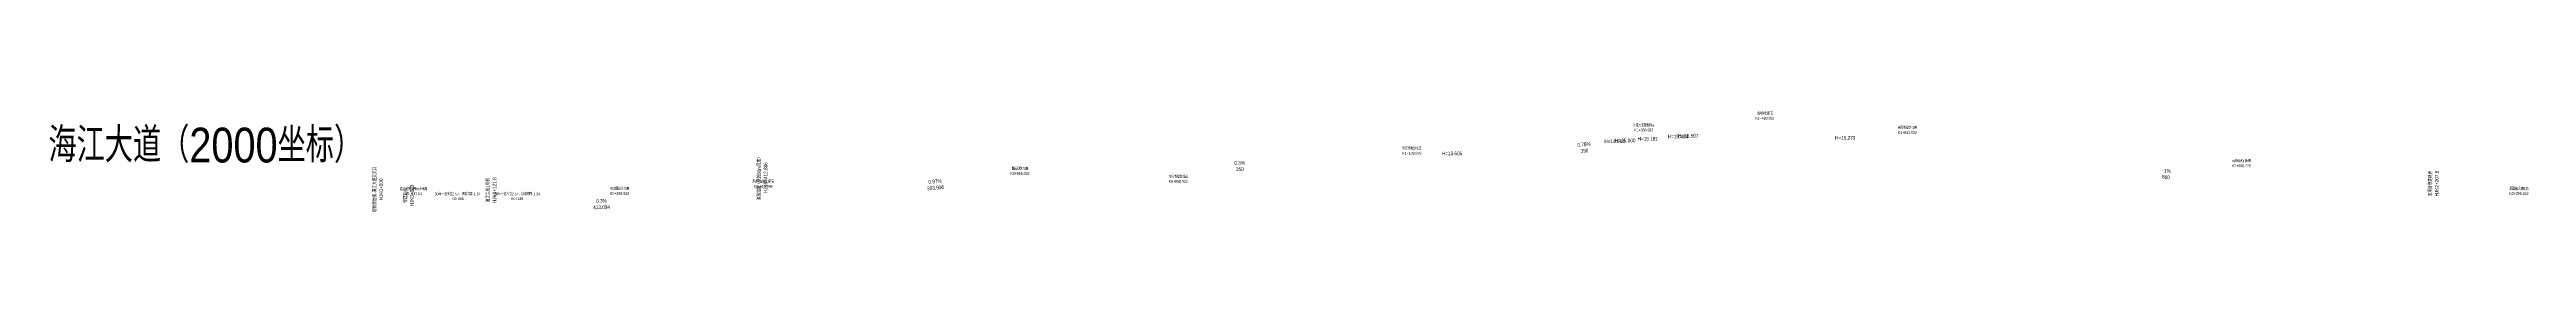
# Model space of a CAD drawing. Extents: x 0 to 558779, y 0 to 2762081.
# Drawn here: x 527374 to 530035, y 2756304 to 2756409 of the extents above; entities that cross this region are included whole.
import ezdxf
from ezdxf.enums import TextEntityAlignment as Align

# ---------------------------------------------------------------- set-up
doc = ezdxf.new("R2010")
doc.units = 0
doc.header["$LTSCALE"] = 20
for name, color, linetype in [('CtrlPt', 7, 'Continuous'), ('ZdmBz-海江大道（2000坐标）', 3, 'Continuous'), ('ZdsjName', 7, 'Continuous')]:
    doc.layers.add(name, color=color, linetype=linetype)
doc.styles.get("Standard").update_dxf_attribs({"font": 'fsdb_e.shx', "width": 0.7, "bigfont": 'hzdx.shx'})

msp = doc.modelspace()

# ---------------------------------------------------------------- texts
at = {"layer": 'CtrlPt', "color": 3, "width": 0.75}
for s, p in [('路段规划标高', (529216.654, 2756404.963)), ('江城大道规划标高', (529086.654, 2756392.263)), ('启民街规划标高', (529369.654, 2756389.663)), ('后安街规划标高', (528837.6, 2756367.263)), ('前泰街规划标高', (529728.498, 2756353.763)), ('边界处施工图设计标高', (527765.332, 2756323.753)), ('施工图设计标高', (527986.654, 2756323.943)), ('滨湖北路规划标高', (528140.768, 2756331.663)), ('路段规划标高', (528416.654, 2756345.463)), ('继兴街规划标高', (528586.654, 2756336.963)), ('承国街规划标高', (530026.654, 2756323.863)), ('30年一遇水位2.57，规划河底-1.34', (527812.722, 2756318.363)), ('30年一遇水位2.57，规划河底-1.34', (527876.722, 2756318.363))]:
    msp.add_text(s, height=3, dxfattribs=at).set_placement(p, align=Align.BOTTOM_CENTER)
for s, p in [('K1+358.932', (529086.654, 2756391.063)), ('K1+488.932', (529216.654, 2756403.763)), ('K1+641.932', (529369.654, 2756388.463)), ('K1+109.878', (528837.6, 2756366.063)), ('K2+000.776', (529728.498, 2756352.563)), ('K0+413.046', (528140.768, 2756330.463)), ('K0+688.932', (528416.654, 2756344.263)), ('K0+858.932', (528586.654, 2756335.763)), ('K0+037.61', (527765.332, 2756322.553)), ('K0+085', (527812.722, 2756317.163)), ('K0+149', (527876.722, 2756317.163)), ('K0+258.932', (527986.654, 2756322.743)), ('K2+298.932', (530026.654, 2756322.663))]:
    msp.add_text(s, height=3, dxfattribs=at).set_placement(p, align=Align.TOP_CENTER)
at = {"layer": 'ZdmBz-海江大道（2000坐标）', "width": 0.75001}
for s, p in [('H=14.914', (529055.296, 2756377.503)), ('H=15.000', (529066.783, 2756378.364)), ('H=15.181', (529090.948, 2756380.177)), ('H=15.424', (529123.338, 2756382.606)), ('H=15.507', (529134.42, 2756383.437)), ('H=15.279', (529302.998, 2756381.157)), ('H=13.605', (528880.661, 2756364.416))]:
    msp.add_text(s, height=4, dxfattribs=at).set_placement(p, align=Align.MIDDLE_CENTER)
for s, rotation, p in [('滨湖北路（规划50m宽度）', 90, (528139.808, 2756338.164)), ('0.3%', 1.718358, (528652.698, 2756350.984)), ('0.75%', 4.289153, (529022.662, 2756370.857)), ('现状康怡街-海江大道交叉口', 90, (527726.922, 2756325.573)), ('海江主线1号桥', 90, (527848.722, 2756324.727)), ('0.97%', 5.540358, (528325.692, 2756330.992)), ('-1%', 354.289407, (529647.802, 2756342.481)), ('本项目修建终点', 90, (529934.722, 2756331.905)), ('修建起点', 90, (527759.922, 2756319.063)), ('0.3%', 1.718358, (527967.245, 2756310.059))]:
    msp.add_text(s, height=4, rotation=rotation, dxfattribs=at).set_placement(p, align=Align.BOTTOM_CENTER)
for s, rotation, p in [('390', 4.289153, (529022.782, 2756369.262)), ('HJK0+000', 90, (527728.522, 2756325.573)), ('HJK0+033', 90, (527761.522, 2756319.063)), ('HJK0+121.8', 90, (527850.322, 2756324.727)), ('HJK0+412.886', 90, (528141.408, 2756338.164)), ('303.906', 5.540358, (528325.846, 2756329.399)), ('350', 1.718358, (528652.746, 2756349.385)), ('860', 354.289407, (529647.642, 2756340.889)), ('HJK2+207.8', 90, (529936.322, 2756331.905)), ('413.094', 1.718358, (527967.293, 2756308.46))]:
    msp.add_text(s, height=4, rotation=rotation, dxfattribs=at).set_placement(p, align=Align.TOP_CENTER)
at = {"layer": 'ZdsjName', "color": 3, "width": 0.85}
msp.add_text('海江大道（2000坐标）', height=37.5, dxfattribs=at).set_placement((527710.222, 2756373.363), align=Align.MIDDLE_RIGHT)

doc.saveas('drawing.dxf')
